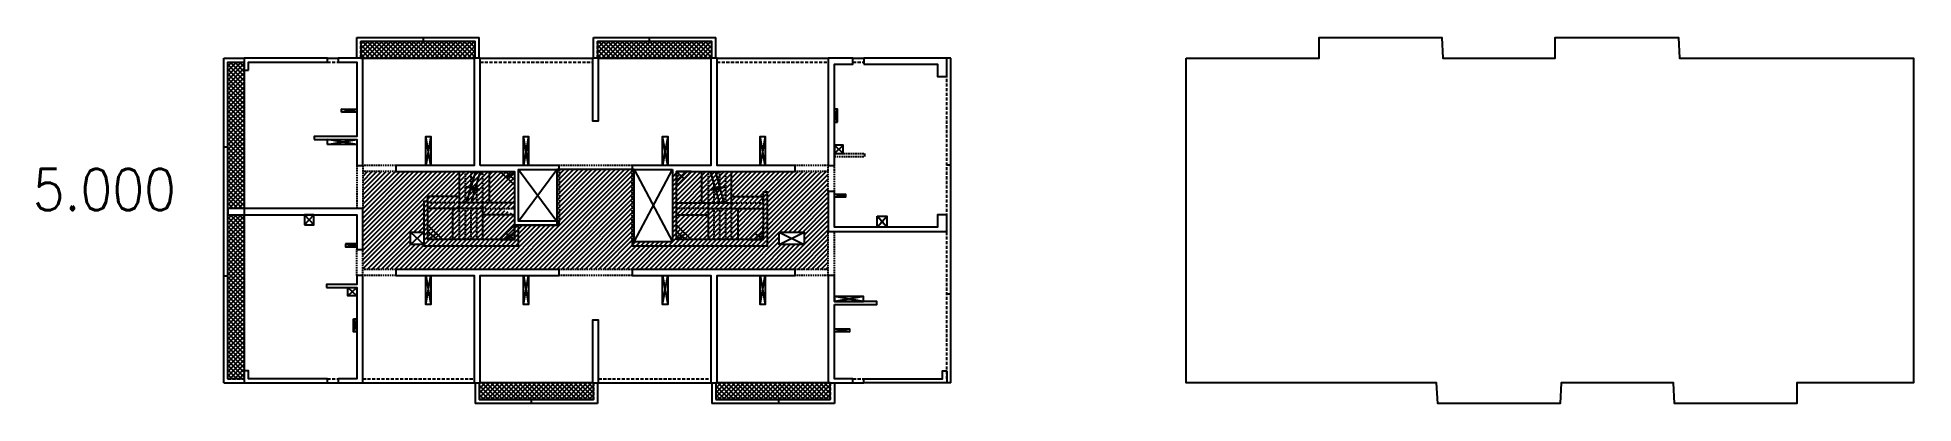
# Model space of a CAD drawing. Extents: x 2771 to 11885, y 4059 to 11529.
# Drawn here: x 2789 to 11885, y 9753 to 11529 of the extents above; entities that cross this region are included whole.
import ezdxf
from ezdxf.enums import TextEntityAlignment as Align

# ---------------------------------------------------------------- set-up
doc = ezdxf.new("R2010")
doc.units = 0
doc.header["$LTSCALE"] = 60
doc.linetypes.add('HIDDEN', pattern=[0.375, 0.25, -0.125])
doc.linetypes.add('HIDDEN2', pattern=[0.1875, 0.125, -0.0625])
for name, color, linetype in [('ARRANQUES', 9, 'CONTINUOUS'), ('CAJA', 1, 'CONTINUOUS'), ('CAJAP', 3, 'HIDDEN2'), ('CIELO', 3, 'CONTINUOUS'), ('CRUCES', 9, 'CONTINUOUS'), ('MUROS', 4, 'CONTINUOUS'), ('REFUERZOS', 3, 'HIDDEN2'), ('SHAFT', 1, 'CONTINUOUS'), ('TEXTOS', 2, 'CONTINUOUS'), ('VIGAS', 2, 'CONTINUOUS')]:
    doc.layers.add(name, color=color, linetype=linetype)
doc.styles.add('ROMANS', font='romans.shx', dxfattribs={"width": 0.9, "height": 10})

msp = doc.modelspace()

# ---------------------------------------------------------------- texts
at = {"layer": 'TEXTOS', "style": 'ROMANS', "width": 0.9}
msp.add_text('5.000', height=200, dxfattribs=at).set_placement((3112.73866434, 10790.6066074), align=Align.MIDDLE)

# ---------------------------------------------------------------- hatches: boundary and pattern name
at = {"layer": 'CRUCES'}
h = msp.add_hatch(dxfattribs=at)
h.set_pattern_fill('ANSI37', color=256, scale=5)
h.paths.add_polyline_path([(4910.45585631, 11508.70691493), (4356.45585631, 11508.70691493), (4356.45585631, 11428.70691493), (4910.45585631, 11428.70691493)])
h.paths.add_polyline_path([(6058.45585631, 11508.70691493), (5504.45585631, 11508.70691493), (5504.45585631, 11428.70691493), (6058.45585631, 11428.70691493)])
h = msp.add_hatch(dxfattribs=at)
h.set_pattern_fill('ANSI37', color=256, scale=5)
h.paths.add_polyline_path([(3791.45585631, 10668.70691493), (3711.45585631, 10668.70691493), (3711.45585631, 9872.70691493), (3791.45585631, 9872.70691493)])
h.paths.add_polyline_path([(3791.45585631, 11408.70691493), (3711.45585631, 11408.70691493), (3711.45585631, 10698.70691493), (3791.45585631, 10698.70691493)])
h = msp.add_hatch(dxfattribs=at)
h.set_pattern_fill('ANSI31', color=256, scale=5)
h.paths.add_polyline_path([(5682.45585631, 10887.70691493), (5306.45585631, 10887.70691493), (5306.45585631, 10617.70691493), (5101.45585631, 10617.70691493), (5101.45585631, 10672.74929846), (5022.55766553, 10701.65634186), (5101.45585631, 10695.96295371), (5101.45585631, 10877.70691493), (5057.0768619, 10877.70691493), (4366.45585631, 10877.70691493), (4366.45585631, 10403.70691493), (5121.45585631, 10403.70691493), (5671.45585631, 10403.70691493), (6622.45585631, 10403.70691493), (6622.45585631, 10877.70691493), (5931.83485073, 10877.70691493), (5910.51219862, 10855.94952149), (5887.45585631, 10877.70691493), (5867.45585631, 10877.70691493), (5867.45585631, 10537.70691493), (5682.45585631, 10537.70691493)])
h.paths.add_polyline_path([(4661.45585631, 10524.70691493), (4596.45585631, 10524.70691493), (4596.45585631, 10584.70691493), (4661.45585631, 10584.70691493)], flags=16)
h.paths.add_polyline_path([(6385.45585631, 10576.3008217), (6385.45585631, 10584.70691493), (6505.45585631, 10584.70691493), (6505.45585631, 10524.70691493), (6385.45585631, 10524.70691493), (6385.45585631, 10537.70691493), (6385.45585631, 10554.70691493), (6385.45585631, 10565.55112743), (6385.45585631, 10571.78608298)], flags=16)
h = msp.add_hatch(dxfattribs=at)
h.set_pattern_fill('ANSI37', color=256, scale=5)
h.paths.add_polyline_path([(6632.45585631, 9852.70691493), (6622.45585631, 9852.70691493), (6078.45585631, 9852.70691493), (6078.45585631, 9772.70691493), (6632.45585631, 9772.70691493)])
h.paths.add_polyline_path([(5484.45585631, 9852.70691493), (5479.45585631, 9852.70691493), (4930.45585631, 9852.70691493), (4930.45585631, 9772.70691493), (5484.45585631, 9772.70691493)])

# ---------------------------------------------------------------- linework, layer by layer
at = {"layer": 'ARRANQUES', "color": 1, "linetype": 'Continuous'}
for p, q in [((6652.45585631, 10966.20691493), (6652.45585631, 10951.20691493)), ((6798.45585631, 10966.20691493), (6798.45585631, 10951.20691493))]:
    msp.add_line(p, q, dxfattribs=at)
at = {"layer": 'ARRANQUES', "color": 1, "linetype": 'HIDDEN2'}
for p, q in [((6652.45585631, 10966.20691493), (6798.45585631, 10966.20691493)), ((6652.45585631, 10951.20691493), (6798.45585631, 10951.20691493))]:
    msp.add_line(p, q, dxfattribs=at)
at = {"layer": 'CAJA', "color": 1}
msp.add_line((6307.45585631, 10732.70691493), (6307.45585631, 10747.70691493), dxfattribs=at)
at = {"layer": 'CAJAP', "color": 1}
for p, q in [((4863.45585631, 10726.70691493), (4863.45585631, 10877.70691493)), ((4891.45585631, 10802.94664634), (4891.45585631, 10877.70691493)), ((4947.45585631, 10726.70691493), (4947.45585631, 10877.70691493)), ((6041.45585631, 10726.70691493), (6041.45585631, 10877.70691493)), ((6097.45585631, 10802.94664634), (6097.45585631, 10877.70691493)), ((6125.45585631, 10726.70691493), (6125.45585631, 10877.70691493)), ((4919.45585631, 10726.70691493), (4919.45585631, 10820.39690654)), ((6069.45585631, 10726.70691493), (6069.45585631, 10820.39690654)), ((4835.45585631, 10726.70691493), (4681.45585631, 10726.70691493)), ((4835.45585631, 10547.70691493), (4835.45585631, 10698.70691493)), ((4863.45585631, 10547.70691493), (4863.45585631, 10698.70691493)), ((4891.45585631, 10547.70691493), (4891.45585631, 10698.70691493)), ((4919.45585631, 10547.70691493), (4919.45585631, 10698.70691493)), ((4947.45585631, 10698.70691493), (5101.45585631, 10698.70691493)), ((6041.45585631, 10698.70691493), (5887.45585631, 10698.70691493)), ((6069.45585631, 10547.70691493), (6069.45585631, 10698.70691493)), ((6097.45585631, 10547.70691493), (6097.45585631, 10698.70691493)), ((6125.45585631, 10547.70691493), (6125.45585631, 10698.70691493)), ((6153.45585631, 10726.70691493), (6307.45585631, 10726.70691493)), ((6153.45585631, 10547.70691493), (6153.45585631, 10698.70691493))]:
    msp.add_line(p, q, dxfattribs=at)
at = {"layer": 'CIELO'}
msp.add_lwpolyline([(8358.63296443, 11428.70691493), (9003.63296443, 11428.70691493), (9003.63296443, 11528.70691493), (9597.63296443, 11528.70691493), (9602.63296443, 11428.70691493), (10146.63296443, 11428.70691493), (10146.63296443, 11528.70691493), (10745.63296443, 11528.70691493), (10750.63296443, 11428.70691493), (11884.63296443, 11428.70691493), (11884.63296443, 9852.70691493), (11319.63296443, 9852.70691493), (11319.63296443, 9752.70691493), (10725.63296443, 9752.70691493), (10720.63296443, 9852.70691493), (10176.63296443, 9852.70691493), (10171.63296443, 9752.70691493), (9577.63296443, 9752.70691493), (9572.63296443, 9852.70691493), (8358.63296443, 9852.70691493), (8358.63296443, 11428.70691493)], dxfattribs=at)
at = {"layer": 'CRUCES'}
for p, q in [((4262.45585631, 11165.70691493), (4336.45585631, 11181.70691493)), ((4336.45585631, 11165.70691493), (4262.45585631, 11181.70691493)), ((6652.45585631, 11117.70691493), (6667.45585631, 11180.70691493)), ((6667.45585631, 11117.70691493), (6652.45585631, 11180.70691493)), ((4195.45585631, 11008.70691493), (4336.45585631, 11033.70691493)), ((4336.45585631, 11008.70691493), (4195.45585631, 11033.70691493)), ((4696.45585631, 11048.70691493), (4671.45585631, 10907.70691493)), ((4696.45585631, 10907.70691493), (4671.45585631, 11048.70691493)), ((5169.45585631, 11048.70691493), (5144.45585631, 10907.70691493)), ((5169.45585631, 10907.70691493), (5144.45585631, 11048.70691493)), ((5844.45585631, 11048.70691493), (5819.45585631, 10907.70691493)), ((5844.45585631, 10907.70691493), (5819.45585631, 11048.70691493)), ((6317.45585631, 11048.70691493), (6292.45585631, 10907.70691493)), ((6317.45585631, 10907.70691493), (6292.45585631, 11048.70691493)), ((6695.45585631, 10966.20691493), (6652.45585631, 11006.20691493)), ((6652.45585631, 10966.20691493), (6695.45585631, 11006.20691493)), ((5101.45585631, 10837.42309013), (5057.0768619, 10877.70691493)), ((5063.9470634, 10847.51765784), (5101.45585631, 10877.70691493)), ((5121.45585631, 10637.70691493), (5306.45585631, 10887.70691493)), ((5121.45585631, 10887.70691493), (5306.45585631, 10637.70691493)), ((5682.45585631, 10537.70691493), (5867.45585631, 10887.70691493)), ((5682.45585631, 10887.70691493), (5867.45585631, 10537.70691493)), ((5887.45585631, 10832.42309013), (5931.83485073, 10877.70691493)), ((5922.95585631, 10844.20691493), (5887.45585631, 10877.70691493)), ((6652.45585631, 10753.20691493), (6706.45585631, 10768.20691493)), ((6706.45585631, 10753.20691493), (6652.45585631, 10768.20691493)), ((4082.45585631, 10619.70691493), (4128.45585631, 10668.70691493)), ((4082.45585631, 10668.70691493), (4128.45585631, 10619.70691493)), ((6860.45585631, 10607.70691493), (6906.45585631, 10661.70691493)), ((6906.45585631, 10607.70691493), (6860.45585631, 10661.70691493)), ((4596.45585631, 10524.70691493), (4661.45585631, 10584.70691493)), ((4596.45585631, 10584.70691493), (4661.45585631, 10524.70691493)), ((4681.45585631, 10584.99073973), (4725.83485073, 10547.70691493)), ((4722.53838616, 10577.62438509), (4681.45585631, 10547.70691493)), ((5101.45585631, 10584.99073973), (5057.0768619, 10547.70691493)), ((5060.37332647, 10577.62438509), (5101.45585631, 10547.70691493)), ((5887.45585631, 10584.99073973), (5931.83485073, 10547.70691493)), ((5928.53838616, 10577.62438509), (5887.45585631, 10547.70691493)), ((6307.45585631, 10584.99073973), (6263.0768619, 10547.70691493)), ((6266.37332647, 10577.62438509), (6307.45585631, 10547.70691493)), ((6385.45585631, 10524.70691493), (6505.45585631, 10584.70691493)), ((6385.45585631, 10584.70691493), (6505.45585631, 10524.70691493)), ((4282.45585631, 10513.20691493), (4336.45585631, 10528.20691493)), ((4336.45585631, 10513.20691493), (4282.45585631, 10528.20691493)), ((4671.45585631, 10232.70691493), (4696.45585631, 10373.70691493)), ((4671.45585631, 10373.70691493), (4696.45585631, 10232.70691493)), ((5144.45585631, 10232.70691493), (5169.45585631, 10373.70691493)), ((5144.45585631, 10373.70691493), (5169.45585631, 10232.70691493)), ((5819.45585631, 10232.70691493), (5844.45585631, 10373.70691493)), ((5819.45585631, 10373.70691493), (5844.45585631, 10232.70691493)), ((6292.45585631, 10232.70691493), (6317.45585631, 10373.70691493)), ((6292.45585631, 10373.70691493), (6317.45585631, 10232.70691493)), ((4293.45585631, 10275.20691493), (4336.45585631, 10315.20691493)), ((4293.45585631, 10315.20691493), (4336.45585631, 10275.20691493)), ((6793.45585631, 10247.70691493), (6652.45585631, 10272.70691493)), ((6793.45585631, 10272.70691493), (6652.45585631, 10247.70691493)), ((4321.45585631, 10100.70691493), (4336.45585631, 10163.70691493)), ((4321.45585631, 10163.70691493), (4336.45585631, 10100.70691493)), ((6652.45585631, 10099.70691493), (6726.45585631, 10115.70691493)), ((6652.45585631, 10115.70691493), (6726.45585631, 10099.70691493))]:
    msp.add_line(p, q, dxfattribs=at)
for points in [[(4356.45585631, 11428.70691493), (4910.45585631, 11428.70691493), (4910.45585631, 11508.70691493), (4356.45585631, 11508.70691493)], [(5504.45585631, 11428.70691493), (6058.45585631, 11428.70691493), (6058.45585631, 11508.70691493), (5504.45585631, 11508.70691493)], [(3791.45585631, 9872.70691493), (3711.45585631, 9872.70691493), (3711.45585631, 11408.70691493), (3791.45585631, 11408.70691493)], [(4930.45585631, 9772.70691493), (5484.45585631, 9772.70691493), (5484.45585631, 9852.70691493), (4930.45585631, 9852.70691493)], [(6078.45585631, 9772.70691493), (6632.45585631, 9772.70691493), (6632.45585631, 9852.70691493), (6078.45585631, 9852.70691493)]]:
    msp.add_lwpolyline(points, close=True, dxfattribs=at)
for points in [[(4868.88482731, 10722.72899131), (4888.22375277, 10791.45971915), (4909.42340832, 10789.56938681), (4869.85713222, 10803.4186852), (4891.05678776, 10801.52835286), (4913.33544476, 10880.70691493)], [(4891.97480683, 10722.72899131), (4911.31373229, 10791.45971915), (4932.51338783, 10789.56938681), (4892.94711174, 10803.4186852), (4914.14676728, 10801.52835286), (4936.42542428, 10880.70691493)], [(5682.45585631, 10537.70691493), (5682.45585631, 10887.70691493), (5306.45585631, 10887.70691493), (5306.45585631, 10617.70691493), (5101.45585631, 10617.70691493)], [(6096.9369058, 10722.72899131), (6077.59798034, 10791.45971915), (6056.3983248, 10789.56938681), (6095.96460089, 10803.4186852), (6074.76494535, 10801.52835286), (6052.48628835, 10880.70691493)], [(6120.02688532, 10722.72899131), (6100.68795985, 10791.45971915), (6079.48830431, 10789.56938681), (6119.05458041, 10803.4186852), (6097.85492486, 10801.52835286), (6075.57626787, 10880.70691493)]]:
    msp.add_lwpolyline(points, dxfattribs=at)
at = {"layer": 'MUROS', "color": 1}
for points in [[(3811.45585631, 11369.70691493), (3811.45585631, 11408.70691493), (4194.45585631, 11408.70691493), (4194.45585631, 11428.70691493), (3791.45585631, 11428.70691493), (3791.45585631, 11369.70691493)], [(4130.45585631, 11033.70691493), (4336.45585631, 11033.70691493), (4336.45585631, 10907.70691493), (4366.45585631, 10907.70691493), (4366.45585631, 11428.70691493), (4246.45585631, 11428.70691493), (4246.45585631, 11408.70691493), (4336.45585631, 11408.70691493), (4336.45585631, 11048.70691493), (4130.45585631, 11048.70691493)], [(4935.45585631, 10907.70691493), (4935.45585631, 11428.70691493), (4905.45585631, 11428.70691493), (4905.45585631, 10907.70691493), (4526.45585631, 10907.70691493), (4526.45585631, 10877.70691493), (5101.45585631, 10877.70691493), (5101.45585631, 10547.70691493), (4681.45585631, 10547.70691493), (4681.45585631, 10732.70691493), (4661.45585631, 10732.70691493), (4661.45585631, 10517.70691493), (5121.45585631, 10517.70691493), (5121.45585631, 10617.70691493), (5317.45585631, 10617.70691493), (5317.45585631, 10637.70691493), (5121.45585631, 10637.70691493), (5121.45585631, 10887.70691493), (5317.45585631, 10887.70691493), (5317.45585631, 10907.70691493)], [(5479.45585631, 11428.70691493), (5479.45585631, 11123.70691493), (5509.45585631, 11123.70691493), (5509.45585631, 11428.70691493)], [(5867.45585631, 10887.70691493), (5867.45585631, 10537.70691493), (5671.45585631, 10537.70691493), (5671.45585631, 10517.70691493), (6327.45585631, 10517.70691493), (6327.45585631, 10777.70691493), (6307.45585631, 10777.70691493), (6307.45585631, 10547.70691493), (5887.45585631, 10547.70691493), (5887.45585631, 10877.70691493), (6462.45585631, 10877.70691493), (6462.45585631, 10907.70691493), (6083.45585631, 10907.70691493), (6083.45585631, 11428.70691493), (6053.45585631, 11428.70691493), (6053.45585631, 10907.70691493), (5671.45585631, 10907.70691493), (5671.45585631, 10887.70691493)], [(6652.45585631, 10907.70691493), (6652.45585631, 11398.70691493), (6742.45585631, 11398.70691493), (6742.45585631, 11428.70691493), (6622.45585631, 11428.70691493), (6622.45585631, 10907.70691493)], [(6794.45585631, 11398.70691493), (7152.45585631, 11398.70691493), (7152.45585631, 11339.70691493), (7197.45585631, 11339.70691493), (7197.45585631, 11428.70691493), (6794.45585631, 11428.70691493)], [(7197.45585631, 10607.70691493), (7197.45585631, 10667.70691493), (7152.45585631, 10667.70691493), (7152.45585631, 10607.70691493), (6652.45585631, 10607.70691493), (6652.45585631, 10781.20691493), (6622.45585631, 10781.20691493), (6622.45585631, 10587.70691493), (7197.45585631, 10587.70691493), (7197.45585631, 10607.70691493)], [(3711.45585631, 10668.70691493), (4336.45585631, 10668.70691493), (4336.45585631, 10500.20691493), (4366.45585631, 10500.20691493), (4366.45585631, 10698.70691493), (3711.45585631, 10698.70691493)], [(4190.45585631, 10315.20691493), (4336.45585631, 10315.20691493), (4336.45585631, 9872.70691493), (4246.45585631, 9872.70691493), (4246.45585631, 9852.70691493), (4366.45585631, 9852.70691493), (4366.45585631, 10373.70691493), (4336.45585631, 10373.70691493), (4336.45585631, 10330.20691493), (4190.45585631, 10330.20691493)], [(4526.45585631, 10373.70691493), (4905.45585631, 10373.70691493), (4905.45585631, 9852.70691493), (4935.45585631, 9852.70691493), (4935.45585631, 10373.70691493), (5317.45585631, 10373.70691493), (5317.45585631, 10403.70691493), (4526.45585631, 10403.70691493)], [(5671.45585631, 10373.70691493), (6053.45585631, 10373.70691493), (6053.45585631, 9852.70691493), (6083.45585631, 9852.70691493), (6083.45585631, 10373.70691493), (6462.45585631, 10373.70691493), (6462.45585631, 10403.70691493), (5671.45585631, 10403.70691493)], [(6652.45585631, 10232.70691493), (6858.45585631, 10232.70691493), (6858.45585631, 10247.70691493), (6652.45585631, 10247.70691493), (6652.45585631, 10373.70691493), (6622.45585631, 10373.70691493), (6622.45585631, 9852.70691493), (6742.45585631, 9852.70691493), (6742.45585631, 9872.70691493), (6652.45585631, 9872.70691493)], [(5509.45585631, 9852.70691493), (5509.45585631, 10157.70691493), (5479.45585631, 10157.70691493), (5479.45585631, 9852.70691493)], [(3791.45585631, 9911.70691493), (3791.45585631, 9852.70691493), (4194.45585631, 9852.70691493), (4194.45585631, 9872.70691493), (3811.45585631, 9872.70691493), (3811.45585631, 9911.70691493)], [(7197.45585631, 9911.70691493), (7197.45585631, 9852.70691493), (6794.45585631, 9852.70691493), (6794.45585631, 9872.70691493), (7177.45585631, 9872.70691493), (7177.45585631, 9911.70691493)]]:
    msp.add_lwpolyline(points, close=True, dxfattribs=at)
at = {"layer": 'REFUERZOS', "color": 9}
for p, q in [((4336.45585631, 10907.70691493), (4336.45585631, 10698.70691493)), ((4366.45585631, 10907.70691493), (4366.45585631, 10698.70691493)), ((4526.45585631, 10907.70691493), (4366.45585631, 10907.70691493)), ((4526.45585631, 10877.70691493), (4366.45585631, 10877.70691493)), ((5671.45585631, 10907.70691493), (5317.45585631, 10907.70691493)), ((5671.45585631, 10887.70691493), (5317.45585631, 10887.70691493)), ((5317.45585631, 10887.70691493), (5317.45585631, 10634.70691493)), ((5671.45585631, 10537.70691493), (5671.45585631, 10887.70691493)), ((6622.45585631, 10907.70691493), (6462.45585631, 10907.70691493)), ((6622.45585631, 10877.70691493), (6462.45585631, 10877.70691493)), ((6622.45585631, 10781.20691493), (6622.45585631, 10907.70691493)), ((6652.45585631, 10781.20691493), (6652.45585631, 10907.70691493)), ((6622.45585631, 10373.70691493), (6622.45585631, 10587.70691493)), ((6652.45585631, 10373.70691493), (6652.45585631, 10587.70691493)), ((4336.45585631, 10373.70691493), (4336.45585631, 10500.20691493)), ((4366.45585631, 10373.70691493), (4366.45585631, 10500.20691493)), ((4526.45585631, 10403.70691493), (4366.45585631, 10403.70691493)), ((4526.45585631, 10373.70691493), (4366.45585631, 10373.70691493)), ((5671.45585631, 10403.70691493), (5317.45585631, 10403.70691493)), ((5671.45585631, 10373.70691493), (5317.45585631, 10373.70691493)), ((6622.45585631, 10403.70691493), (6462.45585631, 10403.70691493)), ((6622.45585631, 10373.70691493), (6462.45585631, 10373.70691493))]:
    msp.add_line(p, q, dxfattribs=at)
at = {"layer": 'SHAFT'}
for p, q in [((5144.45585631, 10934.33105411), (5144.45585631, 11007.44090243)), ((5169.45585631, 10955.59239478), (5169.45585631, 11039.84828894)), ((5844.45585631, 10955.59239478), (5844.45585631, 11039.84828894))]:
    msp.add_line(p, q, dxfattribs=at)
for points in [[(4262.45585631, 11165.70691493), (4262.45585631, 11181.70691493), (4336.45585631, 11181.70691493), (4336.45585631, 11165.70691493)], [(6667.45585631, 11117.70691493), (6667.45585631, 11180.70691493), (6652.45585631, 11180.70691493), (6652.45585631, 11117.70691493)], [(4195.45585631, 11008.70691493), (4195.45585631, 11033.70691493), (4336.45585631, 11033.70691493), (4336.45585631, 11008.70691493)], [(4696.45585631, 10907.70691493), (4671.45585631, 10907.70691493), (4671.45585631, 11048.70691493), (4696.45585631, 11048.70691493)], [(5169.45585631, 10907.70691493), (5144.45585631, 10907.70691493), (5144.45585631, 11048.70691493), (5169.45585631, 11048.70691493)], [(5844.45585631, 10907.70691493), (5819.45585631, 10907.70691493), (5819.45585631, 11048.70691493), (5844.45585631, 11048.70691493)], [(6317.45585631, 10907.70691493), (6292.45585631, 10907.70691493), (6292.45585631, 11048.70691493), (6317.45585631, 11048.70691493)], [(6652.45585631, 10966.20691493), (6695.45585631, 10966.20691493), (6695.45585631, 11006.20691493), (6652.45585631, 11006.20691493)], [(5101.45585631, 10877.70691493), (5101.45585631, 10813.70691493), (5030.45585631, 10877.70691493)], [(5887.45585631, 10877.70691493), (5887.45585631, 10808.70691493), (5958.45585631, 10877.70691493)], [(6652.45585631, 10768.20691493), (6706.45585631, 10768.20691493), (6706.45585631, 10753.20691493), (6652.45585631, 10753.20691493)], [(4082.45585631, 10619.70691493), (4128.45585631, 10619.70691493), (4128.45585631, 10668.70691493), (4082.45585631, 10668.70691493)], [(6860.45585631, 10661.70691493), (6906.45585631, 10661.70691493), (6906.45585631, 10607.70691493), (6860.45585631, 10607.70691493)], [(4596.45585631, 10584.70691493), (4661.45585631, 10584.70691493), (4661.45585631, 10524.70691493), (4596.45585631, 10524.70691493)], [(4681.45585631, 10547.70691493), (4681.45585631, 10618.70691493), (4752.45585631, 10547.70691493)], [(5101.45585631, 10547.70691493), (5101.45585631, 10618.70691493), (5030.45585631, 10547.70691493)], [(5887.45585631, 10547.70691493), (5887.45585631, 10618.70691493), (5958.45585631, 10547.70691493)], [(6307.45585631, 10547.70691493), (6307.45585631, 10618.70691493), (6236.45585631, 10547.70691493)], [(6385.45585631, 10584.70691493), (6505.45585631, 10584.70691493), (6505.45585631, 10524.70691493), (6385.45585631, 10524.70691493)], [(4282.45585631, 10528.20691493), (4282.45585631, 10513.20691493), (4336.45585631, 10513.20691493), (4336.45585631, 10528.20691493)], [(4671.45585631, 10373.70691493), (4696.45585631, 10373.70691493), (4696.45585631, 10232.70691493), (4671.45585631, 10232.70691493)], [(5144.45585631, 10373.70691493), (5169.45585631, 10373.70691493), (5169.45585631, 10232.70691493), (5144.45585631, 10232.70691493)], [(5819.45585631, 10373.70691493), (5844.45585631, 10373.70691493), (5844.45585631, 10232.70691493), (5819.45585631, 10232.70691493)], [(6292.45585631, 10373.70691493), (6317.45585631, 10373.70691493), (6317.45585631, 10232.70691493), (6292.45585631, 10232.70691493)], [(4336.45585631, 10275.20691493), (4293.45585631, 10275.20691493), (4293.45585631, 10315.20691493), (4336.45585631, 10315.20691493)], [(6652.45585631, 10247.70691493), (6793.45585631, 10247.70691493), (6793.45585631, 10272.70691493), (6652.45585631, 10272.70691493)], [(4321.45585631, 10163.70691493), (4336.45585631, 10163.70691493), (4336.45585631, 10100.70691493), (4321.45585631, 10100.70691493)], [(6652.45585631, 10115.70691493), (6726.45585631, 10115.70691493), (6726.45585631, 10099.70691493), (6652.45585631, 10099.70691493)]]:
    msp.add_lwpolyline(points, close=True, dxfattribs=at)
at = {"layer": 'VIGAS', "color": 1}
for p, q in [((4336.45585631, 11528.70691493), (4930.45585631, 11528.70691493)), ((4336.45585631, 11428.70691493), (4336.45585631, 11528.70691493)), ((4658.95585631, 11528.70691493), (4658.95585631, 11508.70691493)), ((4930.45585631, 11428.70691493), (4930.45585631, 11528.70691493)), ((5484.45585631, 11528.70691493), (6078.45585631, 11528.70691493)), ((5484.45585631, 11428.70691493), (5484.45585631, 11528.70691493)), ((5755.95585631, 11508.70691493), (5755.95585631, 11528.70691493)), ((6078.45585631, 11428.70691493), (6078.45585631, 11528.70691493)), ((3691.45585631, 9852.70691493), (3691.45585631, 11428.70691493)), ((3691.45585631, 11428.70691493), (3791.45585631, 11428.70691493)), ((4194.45585631, 11428.70691493), (4246.45585631, 11428.70691493)), ((4935.45585631, 11428.70691493), (5479.45585631, 11428.70691493)), ((6083.45585631, 11428.70691493), (6622.45585631, 11428.70691493)), ((6742.45585631, 11428.70691493), (6794.45585631, 11428.70691493)), ((7217.45585631, 11428.70691493), (7197.45585631, 11428.70691493)), ((7217.45585631, 9852.70691493), (7217.45585631, 11428.70691493)), ((3711.45585631, 10996.20691493), (3691.45585631, 10996.20691493)), ((4835.45585631, 10726.70691493), (4835.45585631, 10877.70691493)), ((4979.75779971, 10726.70691493), (4979.75779971, 10877.70691493)), ((5306.45585631, 10887.70691493), (5306.45585631, 10637.70691493)), ((5682.45585631, 10537.70691493), (5682.45585631, 10887.70691493)), ((6009.15391292, 10726.70691493), (6009.15391292, 10877.70691493)), ((6153.45585631, 10726.70691493), (6153.45585631, 10877.70691493)), ((7197.45585631, 10910.20691493), (7217.45585631, 10910.20691493)), ((4681.45585631, 10732.70691493), (4681.45585631, 10757.70691493)), ((4835.45585631, 10757.70691493), (4681.45585631, 10757.70691493)), ((6153.45585631, 10757.70691493), (6307.45585631, 10757.70691493)), ((4835.45585631, 10698.70691493), (4681.45585631, 10698.70691493)), ((4803.15391292, 10547.70691493), (4803.15391292, 10698.70691493)), ((4947.45585631, 10726.70691493), (4835.45585631, 10726.70691493)), ((4835.45585631, 10698.70691493), (4835.45585631, 10726.70691493)), ((4947.45585631, 10698.70691493), (4835.45585631, 10698.70691493)), ((4947.45585631, 10698.70691493), (4947.45585631, 10726.70691493)), ((5101.45585631, 10726.70691493), (4947.45585631, 10726.70691493)), ((4947.45585631, 10547.70691493), (4947.45585631, 10698.70691493)), ((5101.45585631, 10667.70691493), (4947.45585631, 10667.70691493)), ((5887.45585631, 10726.70691493), (6041.45585631, 10726.70691493)), ((5887.45585631, 10667.70691493), (6041.45585631, 10667.70691493)), ((6041.45585631, 10726.70691493), (6153.45585631, 10726.70691493)), ((6041.45585631, 10698.70691493), (6041.45585631, 10726.70691493)), ((6041.45585631, 10547.70691493), (6041.45585631, 10698.70691493)), ((6041.45585631, 10698.70691493), (6153.45585631, 10698.70691493)), ((6153.45585631, 10698.70691493), (6153.45585631, 10726.70691493)), ((6153.45585631, 10698.70691493), (6307.45585631, 10698.70691493)), ((6185.75779971, 10547.70691493), (6185.75779971, 10698.70691493)), ((3711.45585631, 10371.20691493), (3691.45585631, 10371.20691493)), ((7197.45585631, 10285.20691493), (7217.45585631, 10285.20691493)), ((3691.45585631, 9852.70691493), (3791.45585631, 9852.70691493)), ((4194.45585631, 9852.70691493), (4246.45585631, 9852.70691493)), ((4366.45585631, 9852.70691493), (4905.45585631, 9852.70691493)), ((4910.45585631, 9852.70691493), (4910.45585631, 9752.70691493)), ((5504.45585631, 9852.70691493), (5504.45585631, 9752.70691493)), ((5509.45585631, 9852.70691493), (6053.45585631, 9852.70691493)), ((6058.45585631, 9852.70691493), (6058.45585631, 9752.70691493)), ((6652.45585631, 9852.70691493), (6652.45585631, 9752.70691493)), ((6742.45585631, 9852.70691493), (6794.45585631, 9852.70691493)), ((7217.45585631, 9852.70691493), (7197.45585631, 9852.70691493)), ((5504.45585631, 9752.70691493), (4910.45585631, 9752.70691493)), ((5181.95585631, 9772.70691493), (5181.95585631, 9752.70691493)), ((6652.45585631, 9752.70691493), (6058.45585631, 9752.70691493)), ((6380.95585631, 9772.70691493), (6380.95585631, 9752.70691493))]:
    msp.add_line(p, q, dxfattribs=at)
at = {"layer": 'VIGAS', "color": 1, "linetype": 'HIDDEN'}
for p, q in [((4356.45585631, 11428.70691493), (4356.45585631, 11508.70691493)), ((4356.45585631, 11508.70691493), (4910.45585631, 11508.70691493)), ((4910.45585631, 11428.70691493), (4910.45585631, 11508.70691493)), ((5504.45585631, 11428.70691493), (5504.45585631, 11508.70691493)), ((5504.45585631, 11508.70691493), (6058.45585631, 11508.70691493)), ((6058.45585631, 11428.70691493), (6058.45585631, 11508.70691493)), ((3711.45585631, 9872.70691493), (3711.45585631, 11408.70691493)), ((3711.45585631, 11408.70691493), (3791.45585631, 11408.70691493)), ((4194.45585631, 11408.70691493), (4246.45585631, 11408.70691493)), ((4935.45585631, 11408.70691493), (5479.45585631, 11408.70691493)), ((6083.45585631, 11408.70691493), (6622.45585631, 11408.70691493)), ((6742.45585631, 11408.70691493), (6794.45585631, 11408.70691493)), ((7197.45585631, 9872.70691493), (7197.45585631, 11408.70691493)), ((3711.45585631, 9872.70691493), (3791.45585631, 9872.70691493)), ((4194.45585631, 9872.70691493), (4246.45585631, 9872.70691493)), ((4366.45585631, 9872.70691493), (4905.45585631, 9872.70691493)), ((4930.45585631, 9852.70691493), (4930.45585631, 9772.70691493)), ((5484.45585631, 9852.70691493), (5484.45585631, 9772.70691493)), ((5509.45585631, 9872.70691493), (6053.45585631, 9872.70691493)), ((6078.45585631, 9852.70691493), (6078.45585631, 9772.70691493)), ((6632.45585631, 9852.70691493), (6632.45585631, 9772.70691493)), ((6742.45585631, 9872.70691493), (6794.45585631, 9872.70691493)), ((5484.45585631, 9772.70691493), (4930.45585631, 9772.70691493)), ((6632.45585631, 9772.70691493), (6078.45585631, 9772.70691493))]:
    msp.add_line(p, q, dxfattribs=at)

msp.set_redraw_order([(e.dxf.handle, doc.entitydb.next_handle()) for e in msp.query("TEXT MTEXT ATTDEF DIMENSION ARC_DIMENSION")])  # texts and dimensions are drawn at this point

doc.saveas('drawing.dxf')
